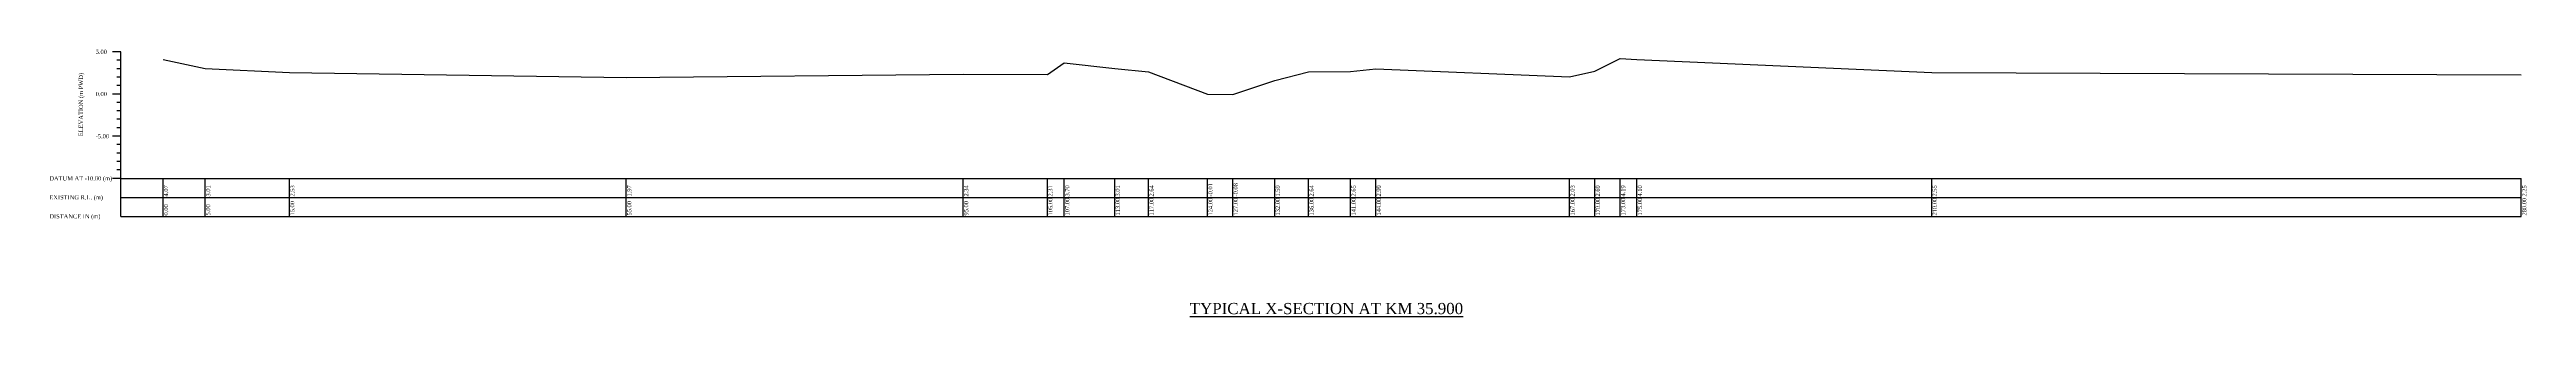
# Model space of a CAD drawing. Header units: metres. Extents: x -148477 to 168932, y -55673 to -2736.
# Drawn here: x -15863.6 to -15569.5, y -8590.9 to -8559.3 of the extents above; entities that cross this region are included whole.
import ezdxf

# ---------------------------------------------------------------- set-up
doc = ezdxf.new("R2010")
doc.units = ezdxf.units.M
doc.styles.add('liza', font='times.ttf', dxfattribs={"height": 2})
doc.styles.get("Standard").update_dxf_attribs({"font": 'times.ttf'})

msp = doc.modelspace()

# ---------------------------------------------------------------- linework, layer by layer
at = {"linetype": 'Continuous', "lineweight": -3, "ltscale": 0.5}
for p, q in [((-15855.1496, -8559.5239), (-15856.1496, -8559.5239)), ((-15855.1496, -8560.5239), (-15855.6496, -8560.5239)), ((-15855.1496, -8579.0239), (-15855.1496, -8559.5239)), ((-15855.1496, -8561.5239), (-15855.6496, -8561.5239)), ((-15855.1496, -8562.5239), (-15855.6496, -8562.5239)), ((-15855.1496, -8563.5239), (-15855.6496, -8563.5239)), ((-15855.1496, -8564.5239), (-15856.1496, -8564.5239)), ((-15855.1496, -8565.5239), (-15855.6496, -8565.5239)), ((-15855.1496, -8566.5239), (-15855.6496, -8566.5239)), ((-15855.1496, -8569.5239), (-15856.1496, -8569.5239)), ((-15855.1496, -8567.5239), (-15855.6496, -8567.5239)), ((-15855.1496, -8568.5239), (-15855.6496, -8568.5239)), ((-15855.1496, -8570.5239), (-15855.6496, -8570.5239)), ((-15855.1496, -8571.5239), (-15855.6496, -8571.5239)), ((-15855.1496, -8572.5239), (-15855.6496, -8572.5239)), ((-15855.1496, -8574.5239), (-15856.1496, -8574.5239)), ((-15855.1496, -8573.5239), (-15855.6496, -8573.5239)), ((-15855.1496, -8574.5239), (-15570.1496, -8574.5239)), ((-15850.1496, -8579.0239), (-15850.1496, -8574.5239)), ((-15845.1496, -8579.0239), (-15845.1496, -8574.5239)), ((-15835.1496, -8579.0239), (-15835.1496, -8574.5239)), ((-15795.1496, -8579.0239), (-15795.1496, -8574.5239)), ((-15755.1496, -8579.0239), (-15755.1496, -8574.5239)), ((-15745.1496, -8579.0239), (-15745.1496, -8574.5239)), ((-15743.1496, -8579.0239), (-15743.1496, -8574.5239)), ((-15737.1496, -8579.0239), (-15737.1496, -8574.5239)), ((-15733.1496, -8579.0239), (-15733.1496, -8574.5239)), ((-15726.1496, -8579.0239), (-15726.1496, -8574.5239)), ((-15723.1496, -8579.0239), (-15723.1496, -8574.5239)), ((-15718.1496, -8579.0239), (-15718.1496, -8574.5239)), ((-15714.1496, -8579.0239), (-15714.1496, -8574.5239)), ((-15709.1496, -8579.0239), (-15709.1496, -8574.5239)), ((-15706.1496, -8579.0239), (-15706.1496, -8574.5239)), ((-15683.1496, -8579.0239), (-15683.1496, -8574.5239)), ((-15680.1496, -8579.0239), (-15680.1496, -8574.5239)), ((-15677.1496, -8579.0239), (-15677.1496, -8574.5239)), ((-15675.1496, -8579.0239), (-15675.1496, -8574.5239)), ((-15640.1496, -8579.0239), (-15640.1496, -8574.5239)), ((-15570.1496, -8579.0239), (-15570.1496, -8574.5239)), ((-15855.1496, -8576.7739), (-15570.1496, -8576.7739)), ((-15855.1496, -8579.0239), (-15570.1496, -8579.0239))]:
    msp.add_line(p, q, dxfattribs=at)
msp.add_lwpolyline([(-15850.1496, -8560.4509), (-15845.1496, -8561.5109), (-15835.1496, -8561.9909), (-15795.1496, -8562.5509), (-15755.1496, -8562.1809), (-15745.1496, -8562.2109), (-15743.1496, -8560.8209), (-15737.1496, -8561.5109), (-15733.1496, -8561.8809), (-15726.1496, -8564.5309), (-15723.1496, -8564.6009), (-15718.1496, -8562.9309), (-15714.1496, -8561.8809), (-15709.1496, -8561.8709), (-15706.1496, -8561.5309), (-15683.1496, -8562.4909), (-15680.1496, -8561.8309), (-15677.1496, -8560.3309), (-15675.1496, -8560.4209), (-15640.1496, -8561.9709), (-15570.1496, -8562.2709)], dxfattribs=at)

# ---------------------------------------------------------------- texts
at = {"linetype": 'Continuous', "lineweight": -3, "ltscale": 0.5, "char_height": 0.5, "attachment_point": 1, "style": 'liza'}
for s, insert, width in [('5.00', (-15858.1496, -8559.2739), 2), ('0.00', (-15858.1496, -8564.2739), 2), ('-5.00', (-15858.1496, -8569.2739), 2), ('DATUM AT -10.00 (m)', (-15863.6496, -8574.2739), 7.5), ('EXISTING R.L. (m)', (-15863.6496, -8576.5239), 7.5), ('DISTANCE IN (m)', (-15863.6496, -8578.7739), 7.5)]:
    msp.add_mtext(s, dxfattribs=dict(at, insert=insert, width=width))
at = {"linetype": 'Continuous', "lineweight": -3, "ltscale": 0.5, "char_height": 0.5, "attachment_point": 1, "rotation": 90, "style": 'liza'}
for s, insert, width in [('ELEVATION (m PWD)', (-15860.1496, -8569.5239), 10), ('4.07', (-15850.0496, -8576.6739), 2.15), ('3.01', (-15845.0496, -8576.6739), 2.15), ('2.53', (-15835.0496, -8576.6739), 2.15), ('1.97', (-15795.0496, -8576.6739), 2.15), ('2.34', (-15755.0496, -8576.6739), 2.15), ('2.31', (-15745.0496, -8576.6739), 2.15), ('3.70', (-15743.0496, -8576.6739), 2.15), ('3.01', (-15737.0496, -8576.6739), 2.15), ('2.64', (-15733.0496, -8576.6739), 2.15), ('-0.01', (-15726.0496, -8576.6739), 2.15), ('-0.08', (-15723.0496, -8576.6739), 2.15), ('1.59', (-15718.0496, -8576.6739), 2.15), ('2.64', (-15714.0496, -8576.6739), 2.15), ('2.65', (-15709.0496, -8576.6739), 2.15), ('2.99', (-15706.0496, -8576.6739), 2.15), ('2.03', (-15683.0496, -8576.6739), 2.15), ('2.69', (-15680.0496, -8576.6739), 2.15), ('4.19', (-15677.0496, -8576.6739), 2.15), ('4.10', (-15675.0496, -8576.6739), 2.15), ('2.55', (-15640.0496, -8576.6739), 2.15), ('2.25', (-15570.0496, -8576.6739), 2.15), ('0.00', (-15850.0496, -8578.9239), 2.15), ('5.00', (-15845.0496, -8578.9239), 2.15), ('15.00', (-15835.0496, -8578.9239), 2.15), ('55.00', (-15795.0496, -8578.9239), 2.15), ('95.00', (-15755.0496, -8578.9239), 2.15), ('105.00', (-15745.0496, -8578.9239), 2.15), ('107.00', (-15743.0496, -8578.9239), 2.15), ('113.00', (-15737.0496, -8578.9239), 2.15), ('117.00', (-15733.0496, -8578.9239), 2.15), ('124.00', (-15726.0496, -8578.9239), 2.15), ('127.00', (-15723.0496, -8578.9239), 2.15), ('132.00', (-15718.0496, -8578.9239), 2.15), ('136.00', (-15714.0496, -8578.9239), 2.15), ('141.00', (-15709.0496, -8578.9239), 2.15), ('144.00', (-15706.0496, -8578.9239), 2.15), ('167.00', (-15683.0496, -8578.9239), 2.15), ('170.00', (-15680.0496, -8578.9239), 2.15), ('173.00', (-15677.0496, -8578.9239), 2.15), ('175.00', (-15675.0496, -8578.9239), 2.15), ('210.00', (-15640.0496, -8578.9239), 2.15), ('280.00', (-15570.0496, -8578.9239), 2.15)]:
    msp.add_mtext(s, dxfattribs=dict(at, insert=insert, width=width))
at = {"color": 0, "linetype": 'ByBlock', "lineweight": 30, "insert": (-15728.2461, -8589.2825), "char_height": 1.326841, "width": 81.781813, "attachment_point": 1}
msp.add_mtext('{\\LTYPICAL X-SECTION AT KM 35.900}', dxfattribs=at)

doc.saveas('drawing.dxf')
